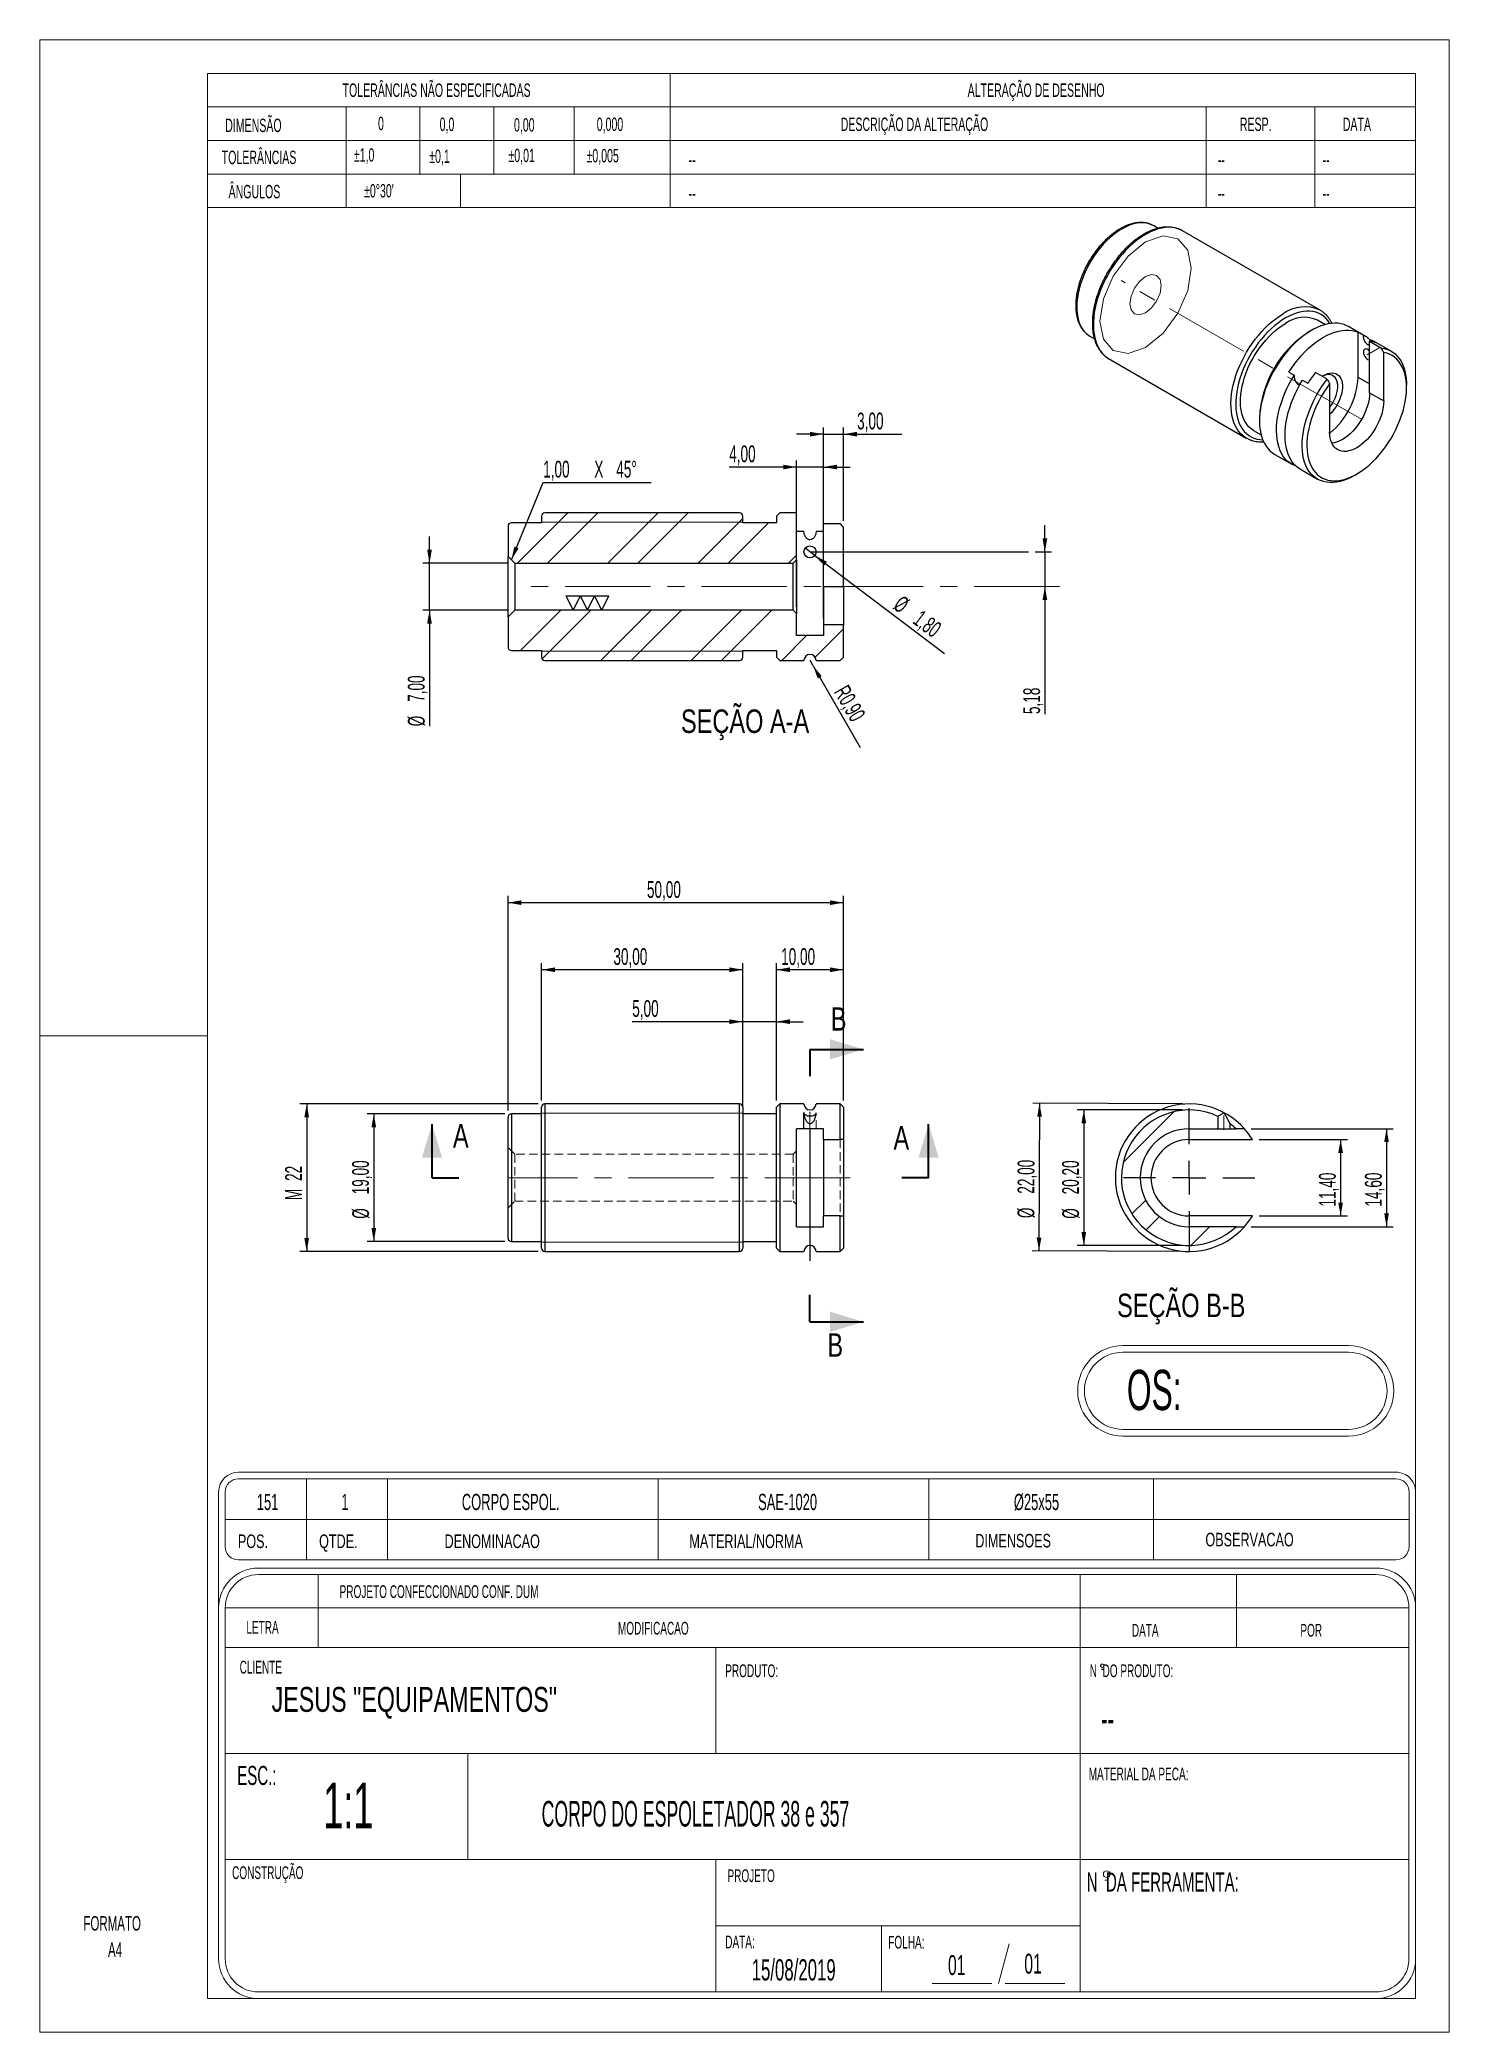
# Model space of a CAD drawing. Header units: millimetres. Extents: x 0 to 210, y 0 to 297.
import ezdxf

# ---------------------------------------------------------------- set-up
doc = ezdxf.new("R2010")
doc.units = ezdxf.units.MM
for name, pattern in [('CENTERX2', [20.32, 12.7, -2.54, 2.54, -2.54]), ('HIDDEN', [1.905, 1.27, -0.635]), ('PHANTOM', [12.7, 6.35, -1.27, 1.27, -1.27, 1.27, -1.27])]:
    doc.linetypes.add(name, pattern=pattern)
doc.layers.add('COTAS', color=7, linetype='Continuous')
doc.styles.add('SLDTEXTSTYLE0', font='TXT', dxfattribs={"width": 0.595745})
doc.styles.add('SLDTEXTSTYLE1', font='TXT', dxfattribs={"width": 0.589474})
doc.styles.add('SLDTEXTSTYLE2', font='TXT', dxfattribs={"width": 0.515789})
doc.styles.add('SLDTEXTSTYLE3', font='TXT', dxfattribs={"width": 0.7})
doc.styles.add('SLDTEXTSTYLE4', font='TXT', dxfattribs={"width": 0.695035})
doc.styles.add('SLDTEXTSTYLE5', font='TXT', dxfattribs={"width": 0.605})
doc.styles.add('SLDTEXTSTYLE6', font='TXT', dxfattribs={"width": 0.75})
doc.dimstyles.new('SLDDIMSTYLE0', dxfattribs={"dimtxt": 2.5, "dimasz": 2, "dimexe": 0, "dimexo": 0.0625, "dimtad": 1, "dimrnd": 1e-09, "dimzin": 12, "dimdsep": 46, "dimtxsty": 'SLDTEXTSTYLE5', "dimsah": 1, "dimcen": 0.09, "dimadec": 0, "dimazin": 3, "dimtfac": 1, "dimtdec": 3, "dimtofl": 0, "dimtmove": 0, "dimatfit": 3, "dimfxl": 0, "dimfrac": 2, "dimtolj": 1, "dimtzin": 12, "dimarcsym": 0})
doc.dimstyles.new('SLDDIMSTYLE1', dxfattribs={"dimtxt": 2.5, "dimasz": 2, "dimexe": 0, "dimexo": 0.0625, "dimtad": 1, "dimdec": 0, "dimrnd": 1e-09, "dimzin": 12, "dimdsep": 46, "dimtxsty": 'SLDTEXTSTYLE5', "dimsah": 1, "dimcen": 0.09, "dimadec": 0, "dimazin": 3, "dimtfac": 1, "dimtdec": 3, "dimtofl": 0, "dimtmove": 0, "dimatfit": 3, "dimfxl": 0, "dimfrac": 2, "dimtolj": 1, "dimtzin": 12, "dimarcsym": 0})
doc.dimstyles.new('SLDDIMSTYLE2', dxfattribs={"dimtxt": 2.5, "dimasz": 2, "dimexe": 0, "dimexo": 0.0625, "dimtad": 1, "dimrnd": 1e-09, "dimzin": 12, "dimdsep": 46, "dimtxsty": 'SLDTEXTSTYLE5', "dimsah": 1, "dimcen": 0.09, "dimadec": 0, "dimazin": 3, "dimtfac": 1, "dimtdec": 3, "dimtmove": 0, "dimatfit": 0, "dimfxl": 0, "dimfrac": 2, "dimtolj": 1, "dimtzin": 12, "dimarcsym": 0})
doc.dimstyles.new('SLDDIMSTYLE3', dxfattribs={"dimtxt": 2.5, "dimasz": 2, "dimexe": 0, "dimexo": 0.0625, "dimtad": 1, "dimrnd": 1e-09, "dimzin": 12, "dimdsep": 46, "dimtxsty": 'SLDTEXTSTYLE5', "dimblk1": 'NONE', "dimsah": 1, "dimcen": 0, "dimadec": 0, "dimazin": 3, "dimtfac": 1, "dimtdec": 3, "dimtmove": 0, "dimatfit": 3, "dimldrblk": 'NONE', "dimfxl": 0, "dimfrac": 2, "dimtolj": 1, "dimtzin": 12, "dimarcsym": 0})
doc.dimstyles.new('SLDDIMSTYLE4', dxfattribs={"dimtxt": 2.5, "dimasz": 2, "dimexe": 0, "dimexo": 0.0625, "dimtad": 1, "dimrnd": 1e-09, "dimdsep": 46, "dimtxsty": 'SLDTEXTSTYLE5', "dimsah": 1, "dimcen": 0, "dimadec": 0, "dimazin": 2, "dimtfac": 1, "dimtdec": 3, "dimtofl": 0, "dimtmove": 0, "dimatfit": 3, "dimfxl": 0, "dimfrac": 2, "dimtolj": 1, "dimtzin": 12, "dimarcsym": 0})

msp = doc.modelspace()

# ---------------------------------------------------------------- texts
at = {"color": 7, "linetype": 'Continuous', "lineweight": 0}
for s, insert, char_height, attachment_point, style in [('TOLERÂNCIAS NÃO ESPECIFICADAS', (59.127, 290.85), 2, 2, 'SLDTEXTSTYLE1'), ('ALTERAÇÃO DE DESENHO', (148.464, 290.85), 2, 2, 'SLDTEXTSTYLE1'), ('DIMENSÃO', (27.625, 285.608), 2, 1, 'SLDTEXTSTYLE1'), ('0', (50.396, 285.894), 2, 1, 'SLDTEXTSTYLE1'), ('0,0', (59.578, 285.766), 2, 1, 'SLDTEXTSTYLE1'), ('0,00', (70.659, 285.678), 2, 1, 'SLDTEXTSTYLE1'), ('0,000', (82.99, 285.766), 2, 1, 'SLDTEXTSTYLE1'), ('DESCRIÇÃO DA ALTERAÇÃO', (119.344, 285.766), 2, 1, 'SLDTEXTSTYLE1'), ('RESP.', (178.82, 285.766), 2, 1, 'SLDTEXTSTYLE1'), ('DATA', (194.161, 285.766), 2, 1, 'SLDTEXTSTYLE1'), ('TOLERÂNCIAS', (27.108, 280.834), 2, 1, 'SLDTEXTSTYLE1'), ('±1,0', (46.794, 281.201), 2, 1, 'SLDTEXTSTYLE1'), ('±0,1', (58.032, 281.004), 2, 1, 'SLDTEXTSTYLE1'), ('±0,01', (69.838, 281.124), 2, 1, 'SLDTEXTSTYLE1'), ('±0,005', (81.468, 281.091), 2, 1, 'SLDTEXTSTYLE1'), ('--', (96.692, 280.489), 2, 1, 'SLDTEXTSTYLE1'), ('--', (175.537, 280.489), 2, 1, 'SLDTEXTSTYLE1'), ('--', (191.143, 280.489), 2, 1, 'SLDTEXTSTYLE1'), ('ÂNGULOS', (28.13, 275.729), 2, 1, 'SLDTEXTSTYLE1'), ("±0°30'", (48.317, 275.862), 2, 1, 'SLDTEXTSTYLE1'), ('--', (96.692, 275.489), 2, 1, 'SLDTEXTSTYLE1'), ('--', (175.537, 275.489), 2, 1, 'SLDTEXTSTYLE1'), ('--', (191.143, 275.489), 2, 1, 'SLDTEXTSTYLE1'), ('OS:', (161.988, 99.089), 6, 1, 'SLDTEXTSTYLE1'), ('151', (33.946, 80.602), 2.4192, 2, 'SLDTEXTSTYLE0'), ('1', (45.478, 80.602), 2.419, 2, 'SLDTEXTSTYLE0'), ('CORPO ESPOL.', (70.169, 80.602), 2.4192, 2, 'SLDTEXTSTYLE0'), ('SAE-1020', (111.43, 80.602), 2.4192, 2, 'SLDTEXTSTYLE0'), ('Ø25x55', (148.519, 80.602), 2.4192, 2, 'SLDTEXTSTYLE0'), ('POS.', (29.517, 74.543), 2.0223, 1, 'SLDTEXTSTYLE4'), ('QTDE.', (41.613, 74.543), 2.0223, 1, 'SLDTEXTSTYLE4'), ('DENOMINACAO', (60.315, 74.543), 2.02233, 1, 'SLDTEXTSTYLE4'), ('MATERIAL/NORMA', (96.794, 74.543), 2.02233, 1, 'SLDTEXTSTYLE4'), ('DIMENSOES', (139.402, 74.634), 2.0223, 1, 'SLDTEXTSTYLE4'), ('OBSERVACAO', (173.691, 74.799), 2.0223, 1, 'SLDTEXTSTYLE4'), ('PROJETO CONFECCIONADO CONF. DUM', (44.674, 66.974), 1.89605, 1, 'SLDTEXTSTYLE1'), ('LETRA', (30.778, 61.635), 1.896, 1, 'SLDTEXTSTYLE1'), ('MODIFICACAO', (86.15, 61.522), 1.89605, 1, 'SLDTEXTSTYLE1'), ('DATA', (162.728, 61.212), 1.896, 1, 'SLDTEXTSTYLE1'), ('POR', (187.84, 61.212), 1.896, 1, 'SLDTEXTSTYLE1'), ('CLIENTE', (29.779, 55.715), 1.896, 1, 'SLDTEXTSTYLE1'), ('PRODUTO:', (102.136, 55.176), 1.896, 1, 'SLDTEXTSTYLE1'), ('N  DO PRODUTO:', (156.45, 55.176), 1.89605, 1, 'SLDTEXTSTYLE1'), ('JESUS "EQUIPAMENTOS"', (34.54, 51.81), 3.70417, 1, 'SLDTEXTSTYLE3'), ('--', (158.127, 49.278), 4.2661, 1, 'SLDTEXTSTYLE2'), ('ESC.:', (29.418, 40.048), 2.8441, 1, 'SLDTEXTSTYLE1'), ('MATERIAL DA PECA:', (156.299, 39.796), 1.89605, 1, 'SLDTEXTSTYLE1'), ('1:1', (42.234, 37.563), 6.8258, 1, 'SLDTEXTSTYLE1'), ('CORPO DO ESPOLETADOR 38 e 357', (74.767, 34.827), 3.82243, 1, 'SLDTEXTSTYLE2'), ('CONSTRUÇÃO', (28.652, 25.077), 1.896, 1, 'SLDTEXTSTYLE1'), ('PROJETO', (102.469, 24.626), 1.896, 1, 'SLDTEXTSTYLE1'), ('N  DA FERRAMENTA:', (155.999, 24.156), 2.84407, 1, 'SLDTEXTSTYLE1'), ('DATA:', (102.135, 14.747), 1.896, 1, 'SLDTEXTSTYLE1'), ('FOLHA:', (126.429, 14.712), 1.896, 1, 'SLDTEXTSTYLE1'), ('01', (146.705, 12.042), 2.9626, 1, 'SLDTEXTSTYLE1'), ('15/08/2019', (106.073, 11.232), 3.175, 1, 'SLDTEXTSTYLE1'), ('01', (135.334, 11.833), 2.9626, 1, 'SLDTEXTSTYLE1')]:
    msp.add_mtext(s, dxfattribs=dict(at, insert=insert, char_height=char_height, attachment_point=attachment_point, style=style))
at = {"color": 7, "linetype": 'Continuous', "char_height": 3.5, "attachment_point": 1, "style": 'SLDTEXTSTYLE6'}
for s, insert in [('B', (117.86, 153.146)), ('A', (61.562, 135.723)), ('A', (127.208, 135.414)), ('B', (117.359, 104.539))]:
    msp.add_mtext(s, dxfattribs=dict(at, insert=insert))
at = {"layer": 'COTAS', "char_height": 3.5, "attachment_point": 2, "style": 'SLDTEXTSTYLE6'}
for s, insert in [('SEÇÃO A-A', (105.098, 197.531)), ('SEÇÃO B-B', (170.087, 110.442))]:
    msp.add_mtext(s, dxfattribs=dict(at, insert=insert))

# ---------------------------------------------------------------- blocks, each defined once
blk = doc.blocks.new('SW_NOTE_0')
at = {"color": 0, "linetype": 'Continuous', "lineweight": 18, "insert": (0, 2.77), "char_height": 2.152, "attachment_point": 1, "style": 'SLDTEXTSTYLE0'}
blk.add_mtext('FORMATO', dxfattribs=at)
blk = doc.blocks.new('SW_NOTE_0_1')
at = {"color": 0, "linetype": 'Continuous', "lineweight": 18, "insert": (0, 2.77), "char_height": 2.152, "attachment_point": 1, "style": 'SLDTEXTSTYLE0'}
blk.add_mtext('A4', dxfattribs=at)
blk = doc.blocks.new('Bloco2')
at = {"color": 7, "linetype": 'Continuous', "lineweight": 18}
for p, q in [((210.04, 297.06), (0.04, 297.06)), ((0.04, 297.06), (0.04, 0.06)), ((210.04, 0.06), (210.04, 297.06)), ((205.04, 292.06), (25.04, 292.06)), ((25.04, 292.06), (25.04, 5.06)), ((205.04, 5.06), (205.04, 292.06)), ((0.04, 148.56), (25.04, 148.56)), ((25.04, 5.06), (205.04, 5.06)), ((0.04, 0.06), (210.04, 0.06))]:
    blk.add_line(p, q, dxfattribs=at)
for name, p in [('SW_NOTE_0', (6.53, 14.59)), ('SW_NOTE_0_1', (10.2, 10.66))]:
    blk.add_blockref(name, p, dxfattribs=at)
blk = doc.blocks.new('_D')
at = {"layer": 'COTAS'}
for p, q in [((69.27, 137.23), (48.77, 137.23)), ((49.77, 137.23), (49.77, 118.23)), ((69.27, 118.23), (48.77, 118.23))]:
    blk.add_line(p, q, dxfattribs=at)
for points in [[(49.77, 137.23), (49.42, 135.23), (50.12, 135.23)], [(49.77, 118.23), (50.12, 120.23), (49.42, 120.23)]]:
    blk.add_solid(points, dxfattribs=at)
at = {"layer": 'COTAS', "char_height": 2.5, "attachment_point": 1, "rotation": 90, "style": 'SLDTEXTSTYLE5'}
for s, insert in [('19,00', (46.54, 125.25)), ('%%c', (46.55, 121.61))]:
    blk.add_mtext(s, dxfattribs=dict(at, insert=insert))
blk = doc.blocks.new('_D_1')
at = {"layer": 'COTAS'}
for p, q in [((74.27, 138.73), (38.77, 138.73)), ((39.77, 138.73), (39.77, 116.73)), ((74.27, 116.73), (38.77, 116.73))]:
    blk.add_line(p, q, dxfattribs=at)
for points in [[(39.77, 138.73), (39.42, 136.73), (40.12, 136.73)], [(39.77, 116.73), (40.12, 118.73), (39.42, 118.73)]]:
    blk.add_solid(points, dxfattribs=at)
at = {"layer": 'COTAS', "char_height": 2.5, "attachment_point": 1, "rotation": 90, "style": 'SLDTEXTSTYLE5'}
for s, insert in [('22', (36.55, 127.25)), ('M', (36.55, 124.39))]:
    blk.add_mtext(s, dxfattribs=dict(at, insert=insert))
blk = doc.blocks.new('_D_2')
at = {"layer": 'COTAS'}
for p, q in [((69.77, 137.73), (69.77, 169.73)), ((119.77, 139.23), (119.77, 169.73)), ((119.77, 168.73), (69.77, 168.73))]:
    blk.add_line(p, q, dxfattribs=at)
for points in [[(69.77, 168.73), (71.77, 168.38), (71.77, 169.08)], [(119.77, 168.73), (117.77, 169.08), (117.77, 168.38)]]:
    blk.add_solid(points, dxfattribs=at)
at = {"layer": 'COTAS', "insert": (90.47, 171.95), "char_height": 2.5, "attachment_point": 1, "style": 'SLDTEXTSTYLE5'}
blk.add_mtext('50,00', dxfattribs=at)
blk = doc.blocks.new('_D_3')
at = {"layer": 'COTAS'}
for p, q in [((109.77, 139.23), (109.77, 159.73)), ((119.77, 158.73), (109.77, 158.73)), ((119.77, 139.23), (119.77, 159.73))]:
    blk.add_line(p, q, dxfattribs=at)
for points in [[(109.77, 158.73), (111.77, 158.38), (111.77, 159.08)], [(119.77, 158.73), (117.77, 159.08), (117.77, 158.38)]]:
    blk.add_solid(points, dxfattribs=at)
at = {"layer": 'COTAS', "insert": (110.47, 161.95), "char_height": 2.5, "attachment_point": 1, "style": 'SLDTEXTSTYLE5'}
blk.add_mtext('10,00', dxfattribs=at)
blk = doc.blocks.new('_D_4')
at = {"layer": 'COTAS'}
for p, q in [((74.77, 139.23), (74.77, 159.73)), ((104.77, 158.73), (74.77, 158.73)), ((104.77, 139.23), (104.77, 159.73))]:
    blk.add_line(p, q, dxfattribs=at)
for points in [[(74.77, 158.73), (76.77, 158.38), (76.77, 159.08)], [(104.77, 158.73), (102.77, 159.08), (102.77, 158.38)]]:
    blk.add_solid(points, dxfattribs=at)
at = {"layer": 'COTAS', "insert": (85.47, 161.95), "char_height": 2.5, "attachment_point": 1, "style": 'SLDTEXTSTYLE5'}
blk.add_mtext('30,00', dxfattribs=at)
blk = doc.blocks.new('_D_5')
at = {"layer": 'COTAS'}
for p, q in [((104.77, 138.23), (104.77, 151.99)), ((109.77, 139.23), (109.77, 151.99)), ((104.77, 150.99), (88.28, 150.99)), ((109.77, 150.99), (104.77, 150.99)), ((109.77, 150.99), (113.77, 150.99))]:
    blk.add_line(p, q, dxfattribs=at)
for points in [[(104.77, 150.99), (102.77, 151.34), (102.77, 150.64)], [(109.77, 150.99), (111.77, 150.64), (111.77, 151.34)]]:
    blk.add_solid(points, dxfattribs=at)
at = {"layer": 'COTAS', "insert": (88.28, 154.21), "char_height": 2.5, "attachment_point": 1, "style": 'SLDTEXTSTYLE5'}
blk.add_mtext('5,00', dxfattribs=at)
blk = doc.blocks.new('_D_6')
at = {"layer": 'COTAS'}
for p, q in [((149.77, 221.02), (149.77, 225.02)), ((148.3, 221.02), (150.77, 221.02)), ((149.77, 221.02), (149.77, 215.84)), ((149.77, 215.84), (149.77, 196.85))]:
    blk.add_line(p, q, dxfattribs=at)
for points in [[(149.77, 221.02), (150.12, 223.02), (149.42, 223.02)], [(149.77, 215.84), (149.42, 213.84), (150.12, 213.84)]]:
    blk.add_solid(points, dxfattribs=at)
at = {"layer": 'COTAS', "insert": (146.55, 196.85), "char_height": 2.5, "attachment_point": 1, "rotation": 90, "style": 'SLDTEXTSTYLE5'}
blk.add_mtext('5,18', dxfattribs=at)
blk = doc.blocks.new('_D_7')
at = {"layer": 'COTAS'}
for p, q in [((58.07, 219.34), (58.07, 223.34)), ((69.77, 219.34), (57.07, 219.34)), ((58.07, 212.34), (58.07, 219.34)), ((69.77, 212.34), (57.07, 212.34)), ((58.07, 212.34), (58.07, 195.02))]:
    blk.add_line(p, q, dxfattribs=at)
for points in [[(58.07, 219.34), (58.42, 221.34), (57.72, 221.34)], [(58.07, 212.34), (57.72, 210.34), (58.42, 210.34)]]:
    blk.add_solid(points, dxfattribs=at)
at = {"layer": 'COTAS', "char_height": 2.5, "attachment_point": 1, "rotation": 90, "style": 'SLDTEXTSTYLE5'}
for s, insert in [('7,00', (54.84, 198.67)), ('%%c', (54.85, 195.02))]:
    blk.add_mtext(s, dxfattribs=dict(at, insert=insert))
blk = doc.blocks.new('_D_8')
at = {"layer": 'COTAS'}
for p, q in [((116.77, 238.57), (112.77, 238.57)), ((116.77, 226.25), (116.77, 239.57)), ((116.77, 238.57), (119.77, 238.57)), ((119.77, 225.66), (119.77, 239.57)), ((119.77, 238.57), (128.47, 238.57))]:
    blk.add_line(p, q, dxfattribs=at)
for points in [[(116.77, 238.57), (114.77, 238.92), (114.77, 238.22)], [(119.77, 238.57), (121.77, 238.22), (121.77, 238.92)]]:
    blk.add_solid(points, dxfattribs=at)
at = {"layer": 'COTAS', "insert": (121.79, 241.79), "char_height": 2.5, "attachment_point": 1, "style": 'SLDTEXTSTYLE5'}
blk.add_mtext('3,00', dxfattribs=at)
blk = doc.blocks.new('_D_9')
at = {"layer": 'COTAS'}
for p, q in [((112.77, 212.84), (112.77, 234.67)), ((116.77, 211.14), (116.77, 234.67)), ((112.77, 233.67), (102.73, 233.67)), ((116.77, 233.67), (112.77, 233.67)), ((116.77, 233.67), (120.77, 233.67))]:
    blk.add_line(p, q, dxfattribs=at)
for points in [[(112.77, 233.67), (110.77, 234.02), (110.77, 233.32)], [(116.77, 233.67), (118.77, 233.32), (118.77, 234.02)]]:
    blk.add_solid(points, dxfattribs=at)
at = {"layer": 'COTAS', "insert": (102.73, 236.89), "char_height": 2.5, "attachment_point": 1, "style": 'SLDTEXTSTYLE5'}
blk.add_mtext('4,00', dxfattribs=at)
blk = doc.blocks.new('_D_10')
at = {"layer": 'COTAS'}
for q in [(114.05, 221.56), (134.82, 205.9)]:
    blk.add_line((115.48, 220.48), q, dxfattribs=at)
blk.add_solid([(115.48, 220.48), (116.87, 219), (117.29, 219.55)], dxfattribs=at)
at = {"layer": 'COTAS', "char_height": 2.5, "attachment_point": 1, "rotation": 322.9818, "style": 'SLDTEXTSTYLE5'}
for s, insert in [('%%c', (128.51, 214.68)), ('1,80', (131.43, 212.49))]:
    blk.add_mtext(s, dxfattribs=dict(at, insert=insert))
blk = doc.blocks.new('_None')
blk = doc.blocks.new('_D_11')
at = {"layer": 'COTAS'}
for q in [(114.77, 204.84), (122.25, 191.88)]:
    blk.add_line((115.22, 204.06), q, dxfattribs=at)
blk.add_solid([(115.22, 204.06), (115.92, 202.15), (116.52, 202.5)], dxfattribs=at)
at = {"layer": 'COTAS', "insert": (120.44, 201.41), "char_height": 2.5, "attachment_point": 1, "rotation": 300, "style": 'SLDTEXTSTYLE5'}
blk.add_mtext('R0,90', dxfattribs=at)
blk = doc.blocks.new('SW_CHAMFER_DIMENSION_0')
at = {"layer": 'COTAS', "color": 0}
for p, q in [((-4.74, -11.54), (0, 0)), ((0, 0), (16.08, 0))]:
    blk.add_line(p, q, dxfattribs=at)
blk.add_solid([(-4.74, -11.54), (-3.66, -9.82), (-4.3, -9.56)], dxfattribs=at)
at = {"layer": 'COTAS', "color": 0, "char_height": 2.5, "attachment_point": 1, "style": 'SLDTEXTSTYLE5'}
for s, insert in [('1,00', (0, 3.22)), ('X', (7.62, 3.22)), ('45°', (10.89, 3.22))]:
    blk.add_mtext(s, dxfattribs=dict(at, insert=insert))
blk = doc.blocks.new('SW_SFSYMBOL_0')
at = {"layer": 'COTAS', "color": 0}
for p, q in [((-2.12, 0), (-3.17, 2.12)), ((-3.17, 2.12), (-1.06, 2.12)), ((-2.12, 0), (-1.06, 2.12)), ((0, 0), (-1.06, 2.12)), ((-1.06, 2.12), (1.06, 2.12)), ((0, 0), (1.06, 2.12)), ((2.12, 0), (1.06, 2.12)), ((1.06, 2.12), (3.17, 2.12)), ((2.12, 0), (3.17, 2.12))]:
    blk.add_line(p, q, dxfattribs=at)
blk = doc.blocks.new('_D_12')
at = {"layer": 'COTAS'}
for p, q in [((180.5, 135.03), (201.68, 135.03)), ((200.68, 135.03), (200.68, 120.43)), ((180.5, 120.43), (201.68, 120.43))]:
    blk.add_line(p, q, dxfattribs=at)
for points in [[(200.68, 135.03), (200.33, 133.03), (201.03, 133.03)], [(200.68, 120.43), (201.03, 122.43), (200.33, 122.43)]]:
    blk.add_solid(points, dxfattribs=at)
at = {"layer": 'COTAS', "insert": (197.46, 123.43), "char_height": 2.5, "attachment_point": 1, "rotation": 90, "style": 'SLDTEXTSTYLE5'}
blk.add_mtext('14,60', dxfattribs=at)
blk = doc.blocks.new('_D_13')
at = {"layer": 'COTAS'}
for p, q in [((181.68, 133.43), (194.84, 133.43)), ((193.84, 133.43), (193.84, 122.03)), ((181.68, 122.03), (194.84, 122.03))]:
    blk.add_line(p, q, dxfattribs=at)
for points in [[(193.84, 133.43), (193.49, 131.43), (194.19, 131.43)], [(193.84, 122.03), (194.19, 124.03), (193.49, 124.03)]]:
    blk.add_solid(points, dxfattribs=at)
at = {"layer": 'COTAS', "insert": (190.61, 123.43), "char_height": 2.5, "attachment_point": 1, "rotation": 90, "style": 'SLDTEXTSTYLE5'}
blk.add_mtext('11,40', dxfattribs=at)
blk = doc.blocks.new('_D_14')
at = {"layer": 'COTAS'}
for p, q in [((170.32, 138.73), (147.97, 138.82)), ((148.97, 138.82), (148.89, 116.82)), ((170.23, 116.73), (147.89, 116.82))]:
    blk.add_line(p, q, dxfattribs=at)
for points in [[(148.97, 138.82), (148.62, 136.82), (149.32, 136.81)], [(148.89, 116.82), (149.25, 118.81), (148.55, 118.82)]]:
    blk.add_solid(points, dxfattribs=at)
at = {"layer": 'COTAS', "char_height": 2.5, "attachment_point": 1, "rotation": 89.7782, "style": 'SLDTEXTSTYLE5'}
for s, insert in [('22,00', (145.69, 125.35)), ('%%c', (145.69, 121.71))]:
    blk.add_mtext(s, dxfattribs=dict(at, insert=insert))
blk = doc.blocks.new('_D_15')
at = {"layer": 'COTAS'}
for p, q in [((170.28, 137.83), (154.57, 137.83)), ((155.57, 137.83), (155.57, 117.63)), ((170.28, 117.63), (154.57, 117.63))]:
    blk.add_line(p, q, dxfattribs=at)
for points in [[(155.57, 137.83), (155.22, 135.83), (155.92, 135.83)], [(155.57, 117.63), (155.92, 119.63), (155.22, 119.63)]]:
    blk.add_solid(points, dxfattribs=at)
at = {"layer": 'COTAS', "char_height": 2.5, "attachment_point": 1, "rotation": 90, "style": 'SLDTEXTSTYLE5'}
for s, insert in [('20,20', (152.34, 125.25)), ('%%c', (152.35, 121.61))]:
    blk.add_mtext(s, dxfattribs=dict(at, insert=insert))
blk = doc.blocks.new('SW_CENTERMARKSYMBOL_0')
at = {"layer": 'COTAS', "color": 0}
for p, q in [((0, 5), (0, 10.39)), ((-5, 0), (-9.8, 0)), ((0, 0), (-2.5, 0)), ((0, 0), (0, 2.5)), ((0, 0), (0, -2.5)), ((0, 0), (2.5, 0)), ((5, 0), (9.8, 0)), ((0, -5), (0, -11.03))]:
    blk.add_line(p, q, dxfattribs=at)

# ---------------------------------------------------------------- dimensions: what is measured, and where the dimension line sits
at = {"layer": 'COTAS'}
for base, p1, p2, dimstyle, picture, middle in [((119.768, 238.568), (116.768, 225.249), (119.768, 224.66), 'SLDDIMSTYLE2', '_D_8', (125.127, 238.568)), ((112.768, 233.669), (116.768, 210.141), (112.768, 211.841), 'SLDDIMSTYLE2', '_D_9', (106.07, 233.669)), ((69.768, 168.729), (119.768, 138.229), (69.768, 136.729), 'SLDDIMSTYLE0', '_D_2', (94.768, 168.729)), ((74.768, 158.729), (104.768, 138.229), (74.768, 138.229), 'SLDDIMSTYLE0', '_D_4', (89.768, 158.729)), ((109.768, 158.729), (119.768, 138.229), (109.768, 138.229), 'SLDDIMSTYLE0', '_D_3', (114.768, 158.729)), ((104.768, 150.989), (109.768, 138.229), (104.768, 137.229), 'SLDDIMSTYLE2', '_D_5', (91.626, 150.989))]:
    dim = msp.add_linear_dim(base=base, p1=p1, p2=p2, dimstyle=dimstyle, dxfattribs=at)
    dim.commit()
    dim.dimension.update_dxf_attribs({"geometry": picture, "text_midpoint": middle, "dimtype": 160})
for base, p1, p2, angle, text, dimstyle, picture, middle in [((58.068, 219.341), (70.768, 212.341), (70.768, 219.341), 90, '%%c<>', 'SLDDIMSTYLE2', '_D_7', (58.068, 200.188)), ((39.768, 116.729), (75.268, 138.729), (75.268, 116.729), 90, 'M<>', 'SLDDIMSTYLE1', '_D_1', (39.768, 127.729)), ((49.768, 118.229), (70.268, 137.229), (70.268, 118.229), 90, '%%c<>', 'SLDDIMSTYLE0', '_D', (49.768, 127.729)), ((148.89, 116.816), (171.318, 138.729), (171.233, 116.729), 89.77821, '%%c<>', 'SLDDIMSTYLE0', '_D_14', (148.932, 127.816)), ((155.572, 117.629), (171.275, 137.829), (171.275, 117.629), 90, '%%c<>', 'SLDDIMSTYLE0', '_D_15', (155.572, 127.729))]:
    dim = msp.add_linear_dim(base=base, p1=p1, p2=p2, angle=angle, text=text, dimstyle=dimstyle, dxfattribs=at)
    dim.commit()
    dim.dimension.update_dxf_attribs({"geometry": picture, "text_midpoint": middle, "dimtype": 160})
for base, p1, p2, dimstyle, picture, middle in [((149.768, 215.841), (147.304, 221.021), (151.955, 215.841), 'SLDDIMSTYLE2', '_D_6', (149.768, 200.188)), ((200.683, 120.429), (179.504, 135.029), (179.504, 120.429), 'SLDDIMSTYLE0', '_D_12', (200.683, 127.729)), ((193.835, 122.029), (180.683, 133.429), (180.683, 122.029), 'SLDDIMSTYLE0', '_D_13', (193.835, 127.729))]:
    dim = msp.add_linear_dim(base=base, p1=p1, p2=p2, angle=90, dimstyle=dimstyle, dxfattribs=at)
    dim.commit()
    dim.dimension.update_dxf_attribs({"geometry": picture, "text_midpoint": middle, "dimtype": 160})
dim = msp.add_diameter_dim_2p(p1=(114.047, 221.563), p2=(115.484, 220.48), dimstyle='SLDDIMSTYLE3', dxfattribs=at)
dim.commit()
dim.dimension.update_dxf_attribs({"geometry": '_D_10', "text_midpoint": (130.79, 208.938), "dimtype": 163})
dim = msp.add_radius_dim(center=(114.768, 204.841), mpoint=(115.218, 204.062), dimstyle='SLDDIMSTYLE4', dxfattribs=at)
dim.commit()
dim.dimension.update_dxf_attribs({"geometry": '_D_11', "text_midpoint": (120.047, 195.698), "dimtype": 164})

# ---------------------------------------------------------------- hatches: boundary and pattern name
at = {"layer": 'COTAS', "linetype": 'Continuous', "lineweight": 18}
h = msp.add_hatch(dxfattribs=at)
h.set_pattern_fill('ANSI32', color=256, angle=3e-322, style=0)
edge = h.paths.add_edge_path(flags=0)
edge.add_line((69.768, 220.341), (70.768, 219.341))
edge.add_line((70.768, 219.341), (112.268, 219.341))
edge.add_line((112.268, 219.341), (112.768, 219.841))
edge.add_line((112.768, 219.841), (112.768, 226.841))
edge.add_line((112.768, 226.841), (110.268, 226.841))
edge.add_line((110.268, 226.841), (109.768, 226.341))
edge.add_line((109.768, 226.341), (109.768, 225.341))
edge.add_line((109.768, 225.341), (104.768, 225.341))
edge.add_line((104.768, 225.341), (104.768, 226.341))
edge.add_arc((104.268, 226.341), 0.5, 0, 90)
edge.add_line((104.268, 226.841), (75.268, 226.841))
edge.add_arc((75.268, 226.341), 0.5, 90, 180)
edge.add_line((74.768, 226.341), (74.768, 225.341))
edge.add_line((74.768, 225.341), (70.268, 225.341))
edge.add_arc((70.268, 224.841), 0.5, 90, 180)
edge.add_line((69.768, 224.841), (69.768, 220.341))
h = msp.add_hatch(dxfattribs=at)
h.set_pattern_fill('ANSI32', color=256, angle=3e-322, style=0)
edge = h.paths.add_edge_path(flags=0)
edge.add_line((112.768, 211.841), (112.268, 212.341))
edge.add_line((112.268, 212.341), (70.768, 212.341))
edge.add_line((70.768, 212.341), (69.768, 211.341))
edge.add_line((69.768, 211.341), (69.768, 206.841))
edge.add_arc((70.268, 206.841), 0.5, 180, 270)
edge.add_line((70.268, 206.341), (74.768, 206.341))
edge.add_line((74.768, 206.341), (74.768, 205.341))
edge.add_arc((75.268, 205.341), 0.5, 180, 270)
edge.add_line((75.268, 204.841), (104.268, 204.841))
edge.add_arc((104.268, 205.341), 0.5, 270, 360)
edge.add_line((104.768, 205.341), (104.768, 206.341))
edge.add_line((104.768, 206.341), (109.768, 206.341))
edge.add_line((109.768, 206.341), (109.768, 205.341))
edge.add_line((109.768, 205.341), (110.268, 204.841))
edge.add_line((110.268, 204.841), (113.868, 204.841))
edge.add_arc((114.768, 204.841), 0.9, 0, 180, ccw=False)
edge.add_line((115.668, 204.841), (119.268, 204.841))
edge.add_line((119.268, 204.841), (119.768, 205.341))
edge.add_line((119.768, 205.341), (119.768, 210.141))
edge.add_line((119.768, 210.141), (116.768, 210.141))
edge.add_line((116.768, 210.141), (116.768, 208.541))
edge.add_line((116.768, 208.541), (112.768, 208.541))
edge.add_line((112.768, 208.541), (112.768, 211.841))
h = msp.add_hatch(dxfattribs=at)
h.set_pattern_fill('ANSI32', color=256, angle=3e-322, style=0)
edge = h.paths.add_edge_path(flags=0)
edge.add_arc((171.275, 127.729), 10.1, 64.9278, 313.71619)
edge.add_line((178.255, 120.429), (171.275, 120.429))
edge.add_arc((171.275, 127.729), 7.3, 90, 270, ccw=False)
edge.add_line((171.275, 135.029), (175.555, 135.029))
edge.add_line((175.555, 135.029), (175.555, 136.878))
h = msp.add_hatch(dxfattribs=at)
h.set_pattern_fill('ANSI32', color=256, angle=3e-322, style=0)
edge = h.paths.add_edge_path(flags=0)
edge.add_arc((171.275, 127.729), 10.1, 46.28381, 52.98832)
edge.add_line((177.355, 135.794), (177.355, 135.029))
edge.add_line((177.355, 135.029), (178.255, 135.029))

# ---------------------------------------------------------------- linework, layer by layer
at = {"color": 7, "linetype": 'Continuous', "lineweight": 18}
for p, q in [((205.008, 292.355), (25.008, 292.355)), ((25.008, 272.355), (25.008, 292.355)), ((93.952, 272.355), (93.952, 292.355)), ((205.008, 292.355), (205.008, 272.355)), ((25.008, 287.355), (93.952, 287.355)), ((45.638, 272.355), (45.638, 287.355)), ((56.638, 277.355), (56.638, 287.355)), ((67.638, 277.355), (67.638, 287.355)), ((79.638, 277.355), (79.638, 287.355)), ((93.952, 287.355), (205.008, 287.355)), ((173.82, 272.355), (173.82, 287.355)), ((190.008, 272.355), (190.008, 287.355)), ((25.008, 282.355), (93.952, 282.355)), ((93.952, 282.355), (205.008, 282.355)), ((25.008, 277.355), (93.952, 277.355)), ((62.703, 277.355), (62.703, 272.355)), ((93.952, 277.355), (205.008, 277.355)), ((25.008, 272.355), (93.952, 272.355)), ((93.952, 272.355), (205.008, 272.355)), ((74.768, 225.467), (104.768, 225.467)), ((74.768, 206.215), (104.768, 206.215)), ((74.768, 137.355), (104.768, 137.355)), ((74.768, 118.103), (104.768, 118.103)), ((195.007, 102.713), (161.409, 102.713)), ((195.007, 101.713), (161.409, 101.713)), ((161.409, 90.213), (195.007, 90.213)), ((161.409, 89.213), (195.007, 89.213)), ((202.068, 83.83), (29.588, 83.83)), ((26.648, 11.281), (26.648, 80.89)), ((26.648, 80.89), (26.648, 67.814)), ((27.628, 80.89), (27.628, 72.714)), ((202.068, 82.85), (29.588, 82.85)), ((39.724, 70.754), (39.724, 82.85)), ((51.82, 70.754), (51.82, 82.85)), ((92.14, 70.754), (92.14, 82.85)), ((132.46, 70.754), (132.46, 82.85)), ((165.958, 70.754), (165.958, 82.85)), ((204.028, 72.714), (204.028, 80.89)), ((205.008, 11.281), (205.008, 80.89)), ((27.628, 76.802), (204.028, 76.802)), ((29.588, 70.754), (202.068, 70.754)), ((32.573, 69.545), (199.083, 69.545)), ((32.573, 68.557), (199.083, 68.557)), ((41.461, 57.694), (41.461, 68.557)), ((155.026, 68.557), (155.026, 57.694)), ((178.345, 68.557), (178.345, 57.694)), ((27.635, 11.281), (27.635, 63.619)), ((27.635, 63.619), (204.02, 63.619)), ((204.02, 63.619), (204.02, 11.281)), ((27.635, 57.694), (204.02, 57.694)), ((100.712, 57.694), (100.712, 41.894)), ((155.026, 57.694), (155.026, 41.894)), ((158.197, 54.455), (158.457, 54.455)), ((158.197, 54.431), (158.457, 54.431)), ((27.635, 41.894), (204.02, 41.894)), ((63.768, 26.093), (63.768, 41.894)), ((155.026, 26.093), (155.026, 41.894)), ((27.635, 26.093), (204.02, 26.093)), ((100.712, 26.093), (100.712, 6.343)), ((155.026, 26.093), (155.026, 6.343)), ((158.686, 22.997), (159.204, 22.997)), ((100.712, 16.218), (155.026, 16.218)), ((125.4, 16.218), (125.4, 6.343)), ((144.433, 13.541), (142.846, 7.616)), ((199.083, 6.343), (32.573, 6.343)), ((141.858, 7.616), (132.971, 7.616)), ((143.833, 7.616), (152.721, 7.616)), ((199.083, 5.355), (32.573, 5.355)), ((204.438, 5.355), (205.008, 5.355)), ((205.008, 5.355), (205.008, 5.926))]:
    msp.add_line(p, q, dxfattribs=at)
at = {"color": 7, "linetype": 'Continuous', "lineweight": 25}
for p, q in [((166.64, 269.255), (165.983, 269.634)), ((170.268, 268.892), (170.244, 268.906)), ((190.774, 257.054), (170.268, 268.892)), ((191.494, 254.907), (190.378, 255.551)), ((190.774, 257.054), (190.834, 257.019)), ((156.462, 253.192), (156.484, 253.179)), ((156.484, 253.179), (157.138, 252.802)), ((189.516, 254.06), (189.163, 253.856)), ((197.563, 253.136), (195.017, 254.605)), ((197.225, 253.308), (196.447, 253.757)), ((196.447, 247.038), (196.447, 253.757)), ((198.498, 252.573), (198.473, 252.369)), ((199.276, 252.124), (198.498, 252.573)), ((198.498, 252.573), (198.835, 252.401)), ((159.208, 249.876), (159.269, 249.839)), ((159.269, 249.839), (179.775, 238.001)), ((198.144, 252.434), (199.912, 251.414)), ((198.144, 244.752), (198.144, 252.434)), ((201.381, 250.931), (198.835, 252.401)), ((200.266, 243.528), (200.266, 250.728)), ((186.123, 247.797), (186.901, 247.348)), ((188.174, 246.614), (188.952, 246.164)), ((191.851, 246.76), (190.083, 247.781)), ((192.205, 246.074), (192.205, 238.874)), ((198.144, 244.752), (200.266, 243.528)), ((203.66, 245.487), (203.66, 245.895)), ((181.739, 240.997), (181.739, 240.588)), ((179.792, 237.992), (179.775, 238.001)), ((180.879, 239.096), (181.995, 238.452)), ((184.018, 235.552), (186.564, 234.083)), ((187.836, 233.348), (190.382, 231.878)), ((195.883, 232.424), (196.236, 232.628)), ((74.768, 226.341), (74.768, 225.341)), ((104.268, 226.841), (75.268, 226.841)), ((104.768, 225.341), (104.768, 226.341)), ((109.768, 226.341), (110.268, 226.841)), ((109.768, 226.341), (109.768, 225.341)), ((112.768, 226.841), (110.268, 226.841)), ((112.768, 219.841), (112.768, 226.841)), ((69.768, 224.841), (69.768, 220.341)), ((74.768, 225.341), (70.268, 225.341)), ((109.768, 225.341), (104.768, 225.341)), ((113.868, 224.07), (112.768, 224.07)), ((116.768, 224.07), (115.668, 224.07)), ((116.768, 225.249), (119.268, 225.249)), ((116.768, 215.841), (116.768, 225.249)), ((119.768, 215.841), (119.768, 224.66)), ((70.768, 219.341), (69.768, 220.341)), ((69.768, 211.341), (69.768, 220.341)), ((112.768, 219.841), (112.268, 219.341)), ((112.768, 219.841), (112.768, 211.841)), ((70.768, 219.341), (70.768, 212.341)), ((70.768, 219.341), (112.268, 219.341)), ((112.268, 212.341), (112.268, 219.341)), ((116.768, 215.841), (119.768, 215.841)), ((116.768, 215.841), (116.768, 210.141)), ((119.768, 215.841), (119.768, 210.141)), ((69.768, 211.341), (70.768, 212.341)), ((69.768, 211.341), (69.768, 206.841)), ((112.268, 212.341), (70.768, 212.341)), ((112.268, 212.341), (112.768, 211.841)), ((112.768, 208.541), (112.768, 211.841)), ((116.768, 208.541), (112.768, 208.541)), ((116.768, 210.141), (116.768, 208.541)), ((119.768, 210.141), (116.768, 210.141)), ((119.768, 205.341), (119.768, 210.141)), ((70.268, 206.341), (74.768, 206.341)), ((74.768, 206.341), (74.768, 205.341)), ((104.768, 206.341), (109.768, 206.341)), ((104.768, 205.341), (104.768, 206.341)), ((109.768, 206.341), (109.768, 205.341)), ((110.268, 204.841), (109.768, 205.341)), ((119.768, 205.341), (119.268, 204.841)), ((75.268, 204.841), (104.268, 204.841)), ((110.268, 204.841), (113.868, 204.841)), ((115.668, 204.841), (119.268, 204.841)), ((69.768, 118.729), (69.768, 136.729)), ((74.768, 137.229), (70.268, 137.229)), ((74.768, 117.229), (74.768, 138.229)), ((104.268, 138.729), (75.268, 138.729)), ((104.768, 138.229), (104.768, 127.729)), ((109.768, 137.229), (104.768, 137.229)), ((110.268, 138.729), (109.768, 138.229)), ((109.768, 117.229), (109.768, 138.229)), ((113.868, 138.729), (110.268, 138.729)), ((110.268, 138.729), (110.268, 116.729)), ((113.868, 135.029), (113.868, 137.395)), ((119.268, 138.729), (115.668, 138.729)), ((119.768, 138.229), (119.268, 138.729)), ((119.268, 133.429), (119.268, 138.729)), ((119.768, 138.229), (119.768, 133.429)), ((175.555, 136.878), (175.555, 135.029)), ((112.768, 120.429), (112.768, 135.029)), ((113.868, 135.029), (112.768, 135.029)), ((116.768, 135.029), (115.668, 135.029)), ((116.768, 133.429), (116.768, 135.029)), ((171.275, 135.029), (175.555, 135.029)), ((175.555, 135.029), (177.355, 135.029)), ((177.355, 135.029), (177.355, 135.794)), ((177.355, 135.029), (178.255, 135.029)), ((116.768, 133.429), (119.268, 133.429)), ((116.768, 133.429), (116.768, 122.029)), ((119.768, 133.429), (119.768, 122.029)), ((171.275, 133.429), (180.683, 133.429)), ((104.768, 127.729), (104.768, 117.229)), ((116.768, 120.429), (116.768, 122.029)), ((119.268, 122.029), (116.768, 122.029)), ((119.268, 116.729), (119.268, 122.029)), ((119.768, 122.029), (119.768, 117.229)), ((180.683, 122.029), (171.275, 122.029)), ((112.768, 120.429), (113.868, 120.429)), ((115.668, 120.429), (116.768, 120.429)), ((178.255, 120.429), (171.275, 120.429)), ((70.268, 118.229), (74.768, 118.229)), ((75.268, 116.729), (104.268, 116.729)), ((104.768, 118.229), (109.768, 118.229)), ((109.768, 117.229), (110.268, 116.729)), ((110.268, 116.729), (113.868, 116.729)), ((115.668, 116.729), (119.268, 116.729)), ((119.268, 116.729), (119.768, 117.229))]:
    msp.add_line(p, q, dxfattribs=at)
at = {"color": 8, "linetype": 'Continuous', "lineweight": 25}
for p, q in [((198.144, 246.058), (196.447, 247.038)), ((70.268, 137.229), (70.268, 118.229)), ((75.268, 138.729), (75.268, 116.729)), ((104.268, 127.729), (104.268, 138.729)), ((104.268, 116.729), (104.268, 127.729))]:
    msp.add_line(p, q, dxfattribs=at)
at = {"color": 7, "linetype": 'PHANTOM', "lineweight": 35}
for p, q in [((114.765, 146.862), (114.765, 142.862)), ((58.446, 127.729), (62.446, 127.729)), ((132.436, 127.729), (128.436, 127.729)), ((114.765, 106.252), (114.765, 110.252))]:
    msp.add_line(p, q, dxfattribs=at)
at = {"color": 7, "linetype": 'Continuous', "lineweight": 35}
for p, q in [((114.765, 146.862), (122.765, 146.862)), ((58.446, 127.729), (58.446, 135.729)), ((132.436, 127.729), (132.436, 135.729)), ((114.765, 106.252), (122.765, 106.252))]:
    msp.add_line(p, q, dxfattribs=at)
at = {"color": 7, "linetype": 'HIDDEN', "lineweight": 18}
for p, q in [((70.268, 127.729), (70.268, 137.229)), ((75.268, 127.729), (75.268, 138.729)), ((104.268, 138.729), (104.268, 116.729)), ((113.865, 137.433), (113.865, 135.029)), ((115.665, 135.029), (115.665, 137.351)), ((70.768, 131.229), (69.768, 132.229)), ((70.768, 124.229), (70.768, 131.229)), ((112.268, 131.229), (70.768, 131.229)), ((112.768, 131.729), (112.268, 131.229)), ((112.268, 131.229), (112.268, 127.729)), ((119.268, 133.429), (119.268, 122.029)), ((70.268, 118.229), (70.268, 127.729)), ((75.268, 116.729), (75.268, 127.729)), ((112.268, 127.729), (112.268, 124.229)), ((69.768, 123.229), (70.768, 124.229)), ((70.768, 124.229), (112.268, 124.229)), ((112.268, 124.229), (112.768, 123.729))]:
    msp.add_line(p, q, dxfattribs=at)
at = {"color": 8, "linetype": 'Continuous', "lineweight": 25, "flags": 128}
for points in [[(165.983, 269.634), (165.658, 269.798), (165.264, 269.939), (164.846, 270.032), (164.407, 270.076), (163.95, 270.07), (163.478, 270.014), (162.992, 269.909), (162.497, 269.755), (161.994, 269.553), (161.487, 269.305), (160.979, 269.012), (160.472, 268.675), (159.969, 268.296), (159.474, 267.878), (158.989, 267.423), (158.516, 266.933), (158.06, 266.412), (157.621, 265.862), (157.203, 265.286), (156.808, 264.688), (156.438, 264.072), (156.096, 263.44), (155.784, 262.797), (155.502, 262.145), (155.254, 261.49), (155.039, 260.834), (154.86, 260.181), (154.718, 259.535), (154.613, 258.9), (154.546, 258.279), (154.517, 257.676), (154.527, 257.095), (154.575, 256.538), (154.661, 256.009), (154.785, 255.512), (154.945, 255.047), (155.142, 254.62), (155.374, 254.231), (155.639, 253.883), (155.936, 253.578), (156.264, 253.319), (156.462, 253.192)], [(170.244, 268.906), (170.021, 269.023), (169.603, 269.193), (169.161, 269.314), (168.697, 269.386), (168.214, 269.408), (167.714, 269.379), (167.198, 269.301), (166.671, 269.173), (166.134, 268.997), (165.591, 268.772), (165.043, 268.501), (164.494, 268.184), (163.947, 267.823), (163.403, 267.42), (162.866, 266.977), (162.339, 266.496), (161.824, 265.979), (161.323, 265.43), (160.84, 264.85), (160.376, 264.243), (159.934, 263.612), (159.517, 262.959), (159.125, 262.289), (158.762, 261.604), (158.428, 260.908), (158.126, 260.204), (157.857, 259.496), (157.623, 258.787), (157.424, 258.082), (157.262, 257.382), (157.137, 256.693), (157.05, 256.017), (157.001, 255.357), (156.992, 254.718), (157.021, 254.101), (157.089, 253.511), (157.194, 252.95), (157.338, 252.422), (157.519, 251.927), (157.736, 251.47), (157.987, 251.052), (158.273, 250.675), (158.591, 250.342), (158.94, 250.054), (159.208, 249.876)], [(179.775, 238.001), (179.631, 238.089), (179.268, 238.354), (178.934, 238.665), (178.632, 239.02), (178.363, 239.418), (178.129, 239.856), (177.93, 240.332), (177.768, 240.844), (177.643, 241.389), (177.556, 241.965), (177.508, 242.569), (177.498, 243.197), (177.527, 243.847), (177.595, 244.515), (177.701, 245.198), (177.844, 245.893), (178.025, 246.596), (178.242, 247.304), (178.493, 248.012), (178.779, 248.719), (179.097, 249.419), (179.446, 250.11), (179.824, 250.788), (180.229, 251.45), (180.659, 252.092), (181.112, 252.712), (181.586, 253.305), (182.078, 253.87), (182.586, 254.404), (183.107, 254.903), (183.64, 255.365), (184.18, 255.789), (184.726, 256.171), (185.275, 256.51)], [(185.628, 255.898), (185.093, 255.566), (184.56, 255.191), (184.032, 254.776), (183.513, 254.321), (183.005, 253.83), (182.511, 253.305), (182.033, 252.749), (181.573, 252.165), (181.135, 251.555), (180.72, 250.924), (180.331, 250.273), (179.97, 249.608), (179.638, 248.93), (179.337, 248.244), (179.069, 247.553), (178.835, 246.861), (178.636, 246.171), (178.474, 245.488), (178.35, 244.814), (178.263, 244.153), (178.215, 243.508), (178.205, 242.884), (178.234, 242.282), (178.302, 241.707), (178.407, 241.161), (178.551, 240.648), (178.731, 240.169), (178.947, 239.727), (179.199, 239.325), (179.483, 238.965), (179.8, 238.648), (180.147, 238.377), (180.523, 238.152), (180.925, 237.975), (181.352, 237.847), (181.801, 237.768), (182.227, 237.739)], [(192.228, 255.062), (192.188, 255.127), (191.92, 255.508), (191.619, 255.847), (191.287, 256.141), (190.926, 256.389), (190.536, 256.59), (190.122, 256.743), (189.683, 256.847), (189.224, 256.901), (188.746, 256.905), (188.252, 256.859), (187.744, 256.763), (187.224, 256.618), (186.697, 256.425), (186.164, 256.184), (185.628, 255.898)]]:
    msp.add_lwpolyline(points, dxfattribs=at)
at = {"color": 7, "linetype": 'Continuous', "lineweight": 18, "flags": 128}
for points in [[(164.769, 267.226), (162.164, 265.124), (159.956, 262.145), (158.48, 258.743), (157.962, 255.436), (158.48, 252.728), (159.956, 251.029), (162.164, 250.6), (164.769, 251.506), (167.374, 253.608), (169.582, 256.586), (171.057, 259.988), (171.575, 263.295), (171.057, 266.004), (169.582, 267.702), (167.374, 268.131), (164.769, 267.226)], [(164.769, 262.068), (163.873, 261.346), (163.114, 260.321), (162.607, 259.152), (162.429, 258.015), (162.607, 257.084), (163.114, 256.5), (163.873, 256.352), (164.769, 256.664), (165.664, 257.386), (166.424, 258.41), (166.931, 259.58), (167.109, 260.717), (166.931, 261.648), (166.424, 262.232), (165.664, 262.379), (164.769, 262.068)], [(164.769, 262.068), (163.873, 261.346), (163.114, 260.321), (162.607, 259.152), (162.429, 258.015), (162.607, 257.084), (163.114, 256.5), (163.873, 256.352), (164.769, 256.664), (165.664, 257.386), (166.424, 258.41), (166.931, 259.58), (167.109, 260.717), (166.931, 261.648), (166.424, 262.232), (165.664, 262.379), (164.769, 262.068)]]:
    msp.add_lwpolyline(points, dxfattribs=at)
at = {"color": 7, "linetype": 'Continuous', "lineweight": 25, "flags": 128}
for points in [[(180.879, 239.096), (180.834, 239.123), (180.492, 239.36), (180.179, 239.642), (179.897, 239.969), (179.649, 240.337), (179.434, 240.746), (179.256, 241.192), (179.113, 241.673), (179.008, 242.187), (178.941, 242.73), (178.912, 243.3), (178.922, 243.892), (178.97, 244.505), (179.056, 245.133), (179.18, 245.774), (179.341, 246.423), (179.537, 247.078), (179.769, 247.735), (180.034, 248.389), (180.331, 249.037), (180.659, 249.675), (181.015, 250.299), (181.398, 250.907), (181.804, 251.494), (182.233, 252.057), (182.681, 252.593), (183.146, 253.099), (183.625, 253.572), (184.116, 254.009), (184.615, 254.407), (185.12, 254.765), (185.628, 255.081)], [(195.017, 254.605), (194.77, 254.736), (194.352, 254.906), (193.91, 255.027), (193.446, 255.099), (192.963, 255.12), (192.462, 255.092), (191.947, 255.014), (191.42, 254.886), (190.883, 254.71), (190.34, 254.485), (189.792, 254.214), (189.243, 253.897), (188.695, 253.536), (188.152, 253.133), (187.615, 252.69), (187.088, 252.209), (186.573, 251.692), (186.072, 251.143), (185.589, 250.563), (185.125, 249.956), (184.683, 249.324), (184.265, 248.672), (183.874, 248.002), (183.51, 247.317), (183.177, 246.62), (182.875, 245.917), (182.606, 245.209), (182.371, 244.5), (182.173, 243.794), (182.01, 243.095), (181.885, 242.406), (181.799, 241.73), (181.75, 241.07), (181.741, 240.431), (181.77, 239.814), (181.837, 239.224), (181.943, 238.663), (182.087, 238.134), (182.267, 237.64), (182.484, 237.183), (182.736, 236.765), (183.022, 236.388), (183.34, 236.055), (183.688, 235.767), (184.018, 235.552)], [(186.123, 247.797), (186.559, 248.463), (187.019, 249.106), (187.502, 249.722), (188.005, 250.308), (188.525, 250.862), (189.059, 251.379), (189.605, 251.858), (190.16, 252.296), (190.721, 252.691), (191.285, 253.04), (191.849, 253.342), (192.41, 253.595), (192.965, 253.798), (193.511, 253.95), (194.046, 254.049), (194.566, 254.096), (195.069, 254.09), (195.551, 254.031), (196.012, 253.92), (196.447, 253.757)], [(192.205, 246.074), (191.764, 245.465), (191.348, 244.834), (190.957, 244.183), (190.593, 243.517), (190.259, 242.839), (189.956, 242.152), (189.686, 241.46), (189.451, 240.767), (189.25, 240.076), (189.087, 239.391), (188.96, 238.716), (188.872, 238.053), (188.822, 237.407), (188.811, 236.781), (188.839, 236.178), (188.906, 235.601), (189.01, 235.053), (189.153, 234.538), (189.333, 234.057), (189.548, 233.614), (189.799, 233.211), (190.084, 232.849), (190.4, 232.531), (190.747, 232.258), (191.123, 232.032), (191.525, 231.854), (191.952, 231.725), (192.402, 231.645), (192.871, 231.616), (193.359, 231.636), (193.861, 231.707), (194.375, 231.827), (194.9, 231.996), (195.431, 232.213), (195.967, 232.478), (196.503, 232.788), (197.039, 233.142), (197.57, 233.538), (198.095, 233.974), (198.609, 234.448), (199.111, 234.957), (199.599, 235.499), (200.068, 236.071), (200.518, 236.669), (200.945, 237.292), (201.347, 237.934), (201.723, 238.594), (202.07, 239.268), (202.387, 239.951), (202.671, 240.641), (202.922, 241.334), (203.137, 242.026), (203.317, 242.714), (203.46, 243.395), (203.564, 244.063), (203.631, 244.717), (203.659, 245.352), (203.648, 245.966), (203.598, 246.554), (203.51, 247.115), (203.383, 247.644), (203.22, 248.14), (203.019, 248.6), (202.784, 249.021), (202.514, 249.401), (202.211, 249.738), (201.877, 250.031), (201.513, 250.277), (201.122, 250.476), (200.706, 250.627), (200.266, 250.728)], [(198.144, 250.945), (198.094, 251.001), (197.939, 251.136), (197.78, 251.228), (197.625, 251.271), (197.485, 251.263), (197.369, 251.204), (197.284, 251.098), (197.234, 250.951), (197.224, 250.773), (197.254, 250.575), (197.322, 250.369), (197.424, 250.168), (197.553, 249.986), (197.701, 249.832), (197.859, 249.718), (197.859, 249.718)], [(197.859, 249.718), (198.018, 249.649), (198.144, 249.631)], [(199.912, 251.414), (200.369, 251.332), (200.803, 251.201), (201.213, 251.022), (201.597, 250.796), (201.953, 250.524), (202.279, 250.207), (202.574, 249.846), (202.835, 249.444), (203.062, 249.002), (203.254, 248.523), (203.41, 248.008), (203.529, 247.461), (203.609, 246.885), (203.652, 246.281), (203.66, 245.895)], [(187.237, 233.779), (186.974, 233.879), (186.57, 234.079), (186.193, 234.327), (185.846, 234.622), (185.531, 234.962), (185.248, 235.346), (184.999, 235.771), (184.786, 236.236), (184.61, 236.738), (184.471, 237.274), (184.37, 237.842), (184.308, 238.44), (184.285, 239.063), (184.301, 239.709), (184.356, 240.375), (184.45, 241.057), (184.583, 241.752), (184.752, 242.456), (184.959, 243.166), (185.202, 243.878), (185.479, 244.589), (185.789, 245.295), (186.13, 245.993), (186.502, 246.678), (186.901, 247.348)], [(187.836, 233.348), (187.727, 233.413), (187.364, 233.672), (187.03, 233.976), (186.727, 234.323), (186.456, 234.712), (186.219, 235.142), (186.017, 235.609), (185.851, 236.112), (185.721, 236.648), (185.629, 237.214), (185.574, 237.808), (185.558, 238.427), (185.579, 239.068), (185.639, 239.728), (185.737, 240.403), (185.871, 241.09), (186.043, 241.786), (186.25, 242.487), (186.491, 243.19), (186.767, 243.891), (187.074, 244.588), (187.412, 245.276), (187.78, 245.952), (188.174, 246.614)], [(195.883, 232.424), (195.881, 232.423), (195.336, 232.13), (194.793, 231.883), (194.256, 231.683), (193.726, 231.53), (193.208, 231.427), (192.702, 231.372), (192.212, 231.367), (191.74, 231.411), (191.288, 231.505), (190.86, 231.647), (190.455, 231.837), (190.078, 232.074), (189.729, 232.358), (189.41, 232.686), (189.124, 233.056), (188.87, 233.468), (188.651, 233.919), (188.468, 234.407), (188.321, 234.929), (188.212, 235.483), (188.14, 236.067), (188.106, 236.676), (188.111, 237.309), (188.153, 237.962), (188.234, 238.632), (188.353, 239.316), (188.509, 240.01), (188.7, 240.711), (188.928, 241.415), (189.189, 242.119), (189.484, 242.82), (189.81, 243.514), (190.166, 244.197), (190.55, 244.866), (190.96, 245.519), (191.394, 246.151), (191.851, 246.76)], [(191.102, 247.212), (191.285, 247.324), (191.614, 247.492), (191.938, 247.613), (192.253, 247.686), (192.555, 247.71), (192.84, 247.684), (193.103, 247.61), (193.343, 247.487), (193.554, 247.318), (193.735, 247.105), (193.882, 246.851), (193.995, 246.559), (194.071, 246.233), (194.109, 245.878), (194.109, 245.498), (194.071, 245.099), (193.995, 244.686), (193.882, 244.264), (193.735, 243.839), (193.554, 243.418), (193.343, 243.004), (193.103, 242.606), (192.84, 242.227), (192.555, 241.872), (192.253, 241.547), (192.205, 241.5)], [(192.205, 242.546), (192.386, 242.79), (192.626, 243.157), (192.839, 243.541), (193.021, 243.937), (193.171, 244.338), (193.285, 244.738), (193.363, 245.13), (193.402, 245.509), (193.402, 245.868), (193.363, 246.201), (193.285, 246.504), (193.171, 246.772), (193.021, 247), (192.839, 247.185), (192.626, 247.324), (192.386, 247.414), (192.124, 247.455), (191.843, 247.445), (191.547, 247.386), (191.242, 247.277), (191.102, 247.212)], [(198.144, 244.752), (198.125, 244.285), (198.067, 243.799), (197.971, 243.301), (197.837, 242.794), (197.668, 242.283), (197.465, 241.774), (197.229, 241.271), (196.964, 240.78), (196.671, 240.304), (196.353, 239.848), (196.014, 239.418), (195.656, 239.016), (195.284, 238.647), (194.9, 238.314), (194.509, 238.022), (194.114, 237.771), (193.719, 237.565), (193.327, 237.407), (192.944, 237.296), (192.571, 237.235), (192.529, 237.231)], [(200.266, 243.528), (200.246, 243.06), (200.188, 242.575), (200.092, 242.076), (199.959, 241.569), (199.79, 241.059), (199.586, 240.55), (199.351, 240.047), (199.085, 239.555), (198.792, 239.079), (198.474, 238.624), (198.135, 238.193), (197.777, 237.791), (197.405, 237.422), (197.021, 237.09), (196.63, 236.797), (196.235, 236.546), (195.84, 236.341), (195.449, 236.182), (195.065, 236.071), (194.693, 236.01), (194.335, 235.999), (193.996, 236.038), (193.678, 236.127), (193.385, 236.264), (193.119, 236.45), (192.884, 236.68), (192.68, 236.955), (192.511, 237.27), (192.378, 237.623), (192.282, 238.011), (192.224, 238.429), (192.205, 238.874)]]:
    msp.add_lwpolyline(points, dxfattribs=at)
at = {"color": 7, "linetype": 'Continuous', "lineweight": 25}
msp.add_circle((114.765, 221.021), 0.9, dxfattribs=at)
at = {"color": 7, "linetype": 'Continuous', "lineweight": 18}
for centre, radius in [((158.327, 54.991), 0.247), ((158.327, 54.968), 0.247), ((158.974, 23.918), 0.494)]:
    msp.add_circle(centre, radius, dxfattribs=at)
at = {"color": 8, "linetype": 'Continuous', "lineweight": 25}
msp.add_arc((188.489, 252.094), 5.462, 65.26259, 126.04787, dxfattribs=at)
at = {"color": 7, "linetype": 'Continuous', "lineweight": 25}
for centre, radius, start, end in [((188.398, 251.334), 4.659, 64.84475, 126.46571), ((197.801, 240.297), 16.076, 122.49974, 177.50564), ((195.685, 249.887), 3.752, 41.58183, 65.77055), ((197.683, 248.53), 3.932, 66.10327, 83.26219), ((204.731, 236.323), 18.597, 141.96556, 148.04652), ((185.041, 247.618), 11.421, 308.85913, 357.08797), ((75.268, 226.341), 0.5, 90, 180), ((104.268, 226.341), 0.5, 0, 90), ((70.268, 224.841), 0.5, 90, 180), ((70.268, 206.841), 0.5, 180, 270), ((75.268, 205.341), 0.5, 180, 270), ((104.268, 205.341), 0.5, 270, 0), ((114.768, 204.841), 0.9, 0, 180), ((70.268, 136.729), 0.5, 90, 180), ((75.268, 138.229), 0.5, 90, 180), ((104.268, 138.229), 0.5, 0, 90), ((114.768, 138.729), 0.9, 180, 0), ((171.275, 127.729), 11, 41.5778, 318.4222), ((171.275, 127.729), 10.1, 64.9278, 313.71619), ((171.275, 127.729), 7.3, 90, 270), ((171.275, 127.729), 10.1, 46.28381, 52.98832), ((171.275, 127.729), 11, 31.21037, 41.5778), ((171.275, 127.729), 5.7, 90, 270), ((171.275, 127.729), 11, 318.4222, 328.78963), ((70.268, 118.729), 0.5, 180, 270), ((75.268, 117.229), 0.5, 180, 270), ((104.268, 117.229), 0.5, 270, 0), ((114.768, 116.729), 0.9, 0, 180)]:
    msp.add_arc(centre, radius, start, end, dxfattribs=at)
at = {"color": 7, "linetype": 'Continuous', "lineweight": 18}
for centre, radius, start, end in [((161.409, 95.963), 6.75, 90, 270), ((161.409, 95.963), 5.75, 90, 270), ((195.007, 95.963), 6.75, 270, 90), ((195.007, 95.963), 5.75, 270, 90), ((29.588, 80.89), 2.94, 90.00001, 180), ((202.068, 80.89), 2.94, 0, 90.00001), ((29.588, 80.89), 1.96, 90.00001, 180), ((202.068, 80.89), 1.96, 0, 90.00001), ((29.588, 72.714), 1.96, 180, 270), ((202.068, 72.714), 1.96, 270, 0), ((32.573, 63.619), 5.925, 90, 180), ((32.573, 63.619), 4.938, 90, 180), ((199.083, 63.619), 5.925, 0, 90), ((199.083, 63.619), 4.938, 0, 90), ((32.573, 11.281), 5.925, 180, 270), ((32.573, 11.281), 4.938, 180, 270), ((199.083, 11.281), 4.938, 270, 0), ((199.083, 11.281), 5.925, 270, 0)]:
    msp.add_arc(centre, radius, start, end, dxfattribs=at)
at = {"color": 7, "linetype": 'Continuous', "lineweight": 25}
for points, knots in [([(166.016, 269.613), (166.009, 269.618), (165.888, 269.699), (165.629, 269.818), (165.242, 269.964), (164.833, 270.063), (164.406, 270.118), (163.963, 270.129), (163.506, 270.095), (163.037, 270.015), (162.558, 269.891), (162.072, 269.722), (161.582, 269.51), (161.09, 269.256), (160.6, 268.962), (160.113, 268.628), (159.634, 268.258), (159.162, 267.853), (158.702, 267.416), (158.255, 266.948), (157.823, 266.453), (157.409, 265.932), (157.014, 265.389), (156.64, 264.826), (156.289, 264.245), (155.963, 263.651), (155.663, 263.045), (155.392, 262.431), (155.149, 261.812), (154.937, 261.19), (154.757, 260.57), (154.61, 259.953), (154.496, 259.342), (154.417, 258.742), (154.373, 258.154), (154.365, 257.582), (154.392, 257.027), (154.456, 256.495), (154.556, 255.986), (154.692, 255.505), (154.863, 255.054), (155.069, 254.637), (155.309, 254.255), (155.579, 253.912), (155.88, 253.61), (156.174, 253.369), (156.378, 253.248), (156.462, 253.197)], [0, 0, 0, 0, 0.0013241, 0.0232763, 0.0452136, 0.0672046, 0.0893221, 0.1116152, 0.1341045, 0.156783, 0.1796226, 0.2025846, 0.2256291, 0.2487211, 0.2718335, 0.294944, 0.3180418, 0.3411219, 0.3641826, 0.3872244, 0.4102491, 0.4332594, 0.4562585, 0.4792498, 0.5022369, 0.5252237, 0.5482131, 0.5712084, 0.5942134, 0.6172317, 0.6402673, 0.6633234, 0.686403, 0.7095085, 0.7326406, 0.7557978, 0.7789754, 0.802162, 0.8253346, 0.8484643, 0.8715129, 0.8944359, 0.9171891, 0.9397401, 0.9620789, 0.9842268, 1, 1, 1, 1]), ([(170.239, 268.903), (170.195, 268.93), (170.025, 269.032), (169.705, 269.168), (169.283, 269.308), (168.84, 269.401), (168.379, 269.45), (167.902, 269.455), (167.412, 269.415), (166.909, 269.33), (166.396, 269.2), (165.876, 269.026), (165.351, 268.809), (164.824, 268.549), (164.297, 268.248), (163.773, 267.907), (163.254, 267.529), (162.742, 267.116), (162.239, 266.668), (161.748, 266.189), (161.271, 265.679), (160.809, 265.143), (160.364, 264.581), (159.939, 263.997), (159.534, 263.393), (159.152, 262.772), (158.795, 262.135), (158.464, 261.487), (158.16, 260.829), (157.885, 260.165), (157.639, 259.498), (157.425, 258.829), (157.242, 258.163), (157.093, 257.501), (156.977, 256.847), (156.896, 256.204), (156.85, 255.573), (156.839, 254.958), (156.864, 254.362), (156.924, 253.787), (157.021, 253.236), (157.154, 252.711), (157.322, 252.216), (157.524, 251.752), (157.76, 251.323), (158.029, 250.931), (158.327, 250.578), (158.655, 250.267), (158.948, 250.034), (159.14, 249.922), (159.205, 249.884)], [0, 0, 0, 0, 0.0072709, 0.0278633, 0.0484642, 0.0691315, 0.0899127, 0.1108369, 0.1319132, 0.1531321, 0.1744717, 0.1959034, 0.2173987, 0.2389323, 0.2604845, 0.2820389, 0.3035856, 0.3251201, 0.3466402, 0.3681454, 0.3896366, 0.4111153, 0.4325834, 0.4540431, 0.475497, 0.4969474, 0.5183969, 0.5398479, 0.5613024, 0.582763, 0.6042322, 0.6257128, 0.6472072, 0.6687176, 0.6902459, 0.7117937, 0.7333611, 0.754947, 0.7765481, 0.7981576, 0.8197599, 0.8413365, 0.8628629, 0.8843088, 0.9056421, 0.9268337, 0.9478655, 0.9687368, 0.9894688, 1, 1, 1, 1]), ([(192.539, 255.077), (192.531, 255.097), (192.456, 255.271), (192.281, 255.569), (192.016, 255.963), (191.717, 256.316), (191.389, 256.627), (191.095, 256.86), (190.902, 256.973), (190.836, 257.011)], [0, 0, 0, 0, 0.0233596, 0.2032719, 0.3819897, 0.559359, 0.7353754, 0.9102168, 1, 1, 1, 1]), ([(198.144, 251.87), (198.143, 251.869), (198.1, 251.845), (197.985, 251.861), (197.84, 251.926), (197.687, 252.053), (197.526, 252.252), (197.356, 252.586), (197.245, 252.96), (197.231, 253.201), (197.225, 253.308)], [0, 0, 0, 0, 0.004698, 0.118992, 0.23397, 0.2959551, 0.430367, 0.5958512, 0.8211385, 1, 1, 1, 1]), ([(186.901, 247.348), (186.907, 247.247), (186.916, 247.07), (186.983, 246.794), (187.079, 246.531), (187.216, 246.274), (187.385, 246.067), (187.552, 245.944), (187.677, 245.896), (187.738, 245.904), (187.755, 245.906)], [0, 0, 0, 0, 0.1794354, 0.3127527, 0.4507263, 0.6079473, 0.7410191, 0.8494116, 0.9578518, 1, 1, 1, 1]), ([(179.796, 237.996), (179.843, 237.967), (180.016, 237.863), (180.338, 237.726), (180.761, 237.586), (181.204, 237.493), (181.665, 237.445), (182.054, 237.435), (182.293, 237.457), (182.37, 237.465)], [0, 0, 0, 0, 0.0637498, 0.2338332, 0.4039877, 0.5746902, 0.7463329, 0.9191577, 1, 1, 1, 1]), ([(115.668, 224.07), (115.668, 223.929), (115.65, 223.789), (115.577, 223.515), (115.523, 223.385), (115.376, 223.146), (115.282, 223.036), (115.048, 222.872), (114.909, 222.821), (114.697, 222.821), (114.625, 222.834), (114.491, 222.881), (114.429, 222.914), (114.255, 223.036), (114.162, 223.145), (114.013, 223.386), (113.959, 223.516), (113.886, 223.789), (113.868, 223.929), (113.868, 224.07)], [0, 0, 0, 0, 0.125, 0.125, 0.25, 0.25, 0.375, 0.375, 0.5, 0.5, 0.5625, 0.5625, 0.625, 0.625, 0.75, 0.75, 0.875, 0.875, 1, 1, 1, 1]), ([(113.868, 137.395), (113.868, 137.356), (113.87, 137.32), (113.874, 137.25), (113.876, 137.216), (113.886, 137.114), (113.896, 137.047), (113.931, 136.848), (113.964, 136.717), (114.055, 136.458), (114.112, 136.33), (114.26, 136.091), (114.352, 135.975), (114.537, 135.849), (114.608, 135.816), (114.759, 135.788), (114.84, 135.794), (114.986, 135.842), (115.051, 135.882), (115.165, 135.974), (115.216, 136.028), (115.348, 136.195), (115.416, 136.319), (115.524, 136.572), (115.565, 136.7), (115.627, 136.96), (115.648, 137.094), (115.661, 137.254), (115.663, 137.286), (115.665, 137.33), (115.665, 137.343), (115.665, 137.361), (115.665, 137.363), (115.661, 137.353), (115.657, 137.336), (115.644, 137.301), (115.636, 137.283), (115.588, 137.193), (115.521, 137.12), (115.335, 136.996), (115.214, 136.943), (114.934, 136.879), (114.776, 136.87), (114.478, 136.9), (114.337, 136.94), (114.11, 137.049), (114.022, 137.118), (113.933, 137.23), (113.91, 137.269), (113.886, 137.332), (113.879, 137.354), (113.873, 137.39), (113.871, 137.402), (113.869, 137.433), (113.868, 137.452), (113.868, 137.471)], [0, 0, 0, 0, 0.015625, 0.015625, 0.03125, 0.03125, 0.0625, 0.0625, 0.125, 0.125, 0.1875, 0.1875, 0.25, 0.25, 0.28125, 0.28125, 0.3125, 0.3125, 0.34375, 0.34375, 0.375, 0.375, 0.4375, 0.4375, 0.5, 0.5, 0.5625, 0.5625, 0.578125, 0.578125, 0.5859375, 0.5859375, 0.59375, 0.59375, 0.609375, 0.609375, 0.625, 0.625, 0.6875, 0.6875, 0.75, 0.75, 0.8125, 0.8125, 0.875, 0.875, 0.9375, 0.9375, 0.96875, 0.96875, 0.984375, 0.984375, 0.9921875, 0.9921875, 1, 1, 1, 1]), ([(177.355, 135.794), (177.355, 135.794), (177.345, 135.815), (177.31, 135.883), (177.287, 135.929), (177.209, 136.082), (177.146, 136.201), (177.013, 136.45), (176.944, 136.578), (176.798, 136.837), (176.723, 136.968), (176.604, 137.165), (176.564, 137.232), (176.505, 137.308), (176.493, 137.323), (176.463, 137.349), (176.446, 137.359), (176.408, 137.363), (176.388, 137.359), (176.352, 137.347), (176.335, 137.339), (176.249, 137.298), (176.185, 137.26), (176.062, 137.188), (176.002, 137.152), (175.889, 137.084), (175.837, 137.052), (175.743, 136.994), (175.701, 136.967), (175.596, 136.902), (175.555, 136.877), (175.555, 136.878)], [0, 0, 0, 0, 0.0625, 0.0625, 0.125, 0.125, 0.25, 0.25, 0.375, 0.375, 0.5, 0.5, 0.5625, 0.5625, 0.578125, 0.578125, 0.59375, 0.59375, 0.609375, 0.609375, 0.625, 0.625, 0.6875, 0.6875, 0.75, 0.75, 0.8125, 0.8125, 0.875, 0.875, 1, 1, 1, 1]), ([(115.668, 135.029), (115.668, 135.029), (115.65, 135.029), (115.577, 135.029), (115.523, 135.029), (115.376, 135.029), (115.282, 135.029), (115.048, 135.029), (114.909, 135.029), (114.697, 135.029), (114.625, 135.029), (114.491, 135.029), (114.429, 135.029), (114.255, 135.029), (114.162, 135.029), (114.013, 135.029), (113.959, 135.029), (113.886, 135.029), (113.868, 135.029), (113.868, 135.029)], [0, 0, 0, 0, 0.125, 0.125, 0.25, 0.25, 0.375, 0.375, 0.5, 0.5, 0.5625, 0.5625, 0.625, 0.625, 0.75, 0.75, 0.875, 0.875, 1, 1, 1, 1]), ([(179.504, 135.029), (179.362, 135.029), (179.223, 135.029), (178.948, 135.029), (178.818, 135.029), (178.579, 135.029), (178.469, 135.029), (178.305, 135.029), (178.255, 135.029), (178.255, 135.029)], [0, 0, 0, 0, 0.25, 0.25, 0.5, 0.5, 0.75, 0.75, 1, 1, 1, 1]), ([(113.868, 120.429), (113.868, 120.429), (113.887, 120.429), (113.96, 120.429), (114.013, 120.429), (114.161, 120.429), (114.256, 120.429), (114.488, 120.429), (114.626, 120.429), (114.911, 120.429), (115.049, 120.429), (115.281, 120.429), (115.375, 120.429), (115.523, 120.429), (115.577, 120.429), (115.65, 120.429), (115.668, 120.429), (115.668, 120.429)], [0, 0, 0, 0, 0.125, 0.125, 0.25, 0.25, 0.375, 0.375, 0.5, 0.5, 0.625, 0.625, 0.75, 0.75, 0.875, 0.875, 1, 1, 1, 1]), ([(178.255, 120.429), (178.255, 120.429), (178.305, 120.429), (178.469, 120.429), (178.577, 120.429), (178.818, 120.429), (178.949, 120.429), (179.223, 120.429), (179.362, 120.429), (179.504, 120.429)], [0, 0, 0, 0, 0.25, 0.25, 0.5, 0.5, 0.75, 0.75, 1, 1, 1, 1])]:
    msp.add_open_spline(points, degree=3, knots=knots, dxfattribs=at)
for points in [[(200.266, 250.728), (200.148, 250.957), (200.03, 251.185), (199.912, 251.414)], [(191.851, 246.76), (191.969, 246.532), (192.087, 246.303), (192.205, 246.074)], [(119.768, 224.66), (119.603, 224.857), (119.436, 225.054), (119.268, 225.249)], [(113.868, 137.395), (113.868, 137.421), (113.868, 137.446), (113.868, 137.471)], [(119.768, 133.429), (119.603, 133.429), (119.436, 133.429), (119.268, 133.429)], [(119.268, 122.029), (119.436, 122.029), (119.603, 122.029), (119.768, 122.029)]]:
    msp.add_open_spline(points, degree=3, dxfattribs=at)
at = {"color": 7, "linetype": 'Continuous', "lineweight": 35}
for points in [[(122.765, 146.862), (117.765, 148.362), (117.765, 145.362)], [(58.446, 135.729), (56.946, 130.729), (59.946, 130.729)], [(132.436, 135.729), (130.936, 130.729), (133.936, 130.729)], [(122.765, 106.252), (117.765, 107.752), (117.765, 104.752)]]:
    msp.add_solid(points, dxfattribs=at)
at = {"layer": 'COTAS', "linetype": 'CENTERX2', "lineweight": 18}
for p, q in [((196.939, 240.795), (161.147, 261.457)), ((199.673, 251.499), (197.773, 250.403)), ((151.955, 215.841), (70.668, 215.841)), ((114.765, 137.571), (114.765, 134.929)), ((176.455, 137.014), (176.455, 134.874)), ((120.741, 127.729), (69.668, 127.729))]:
    msp.add_line(p, q, dxfattribs=at)
at = {"layer": 'COTAS'}
for p, q in [((114.765, 221.021), (147.304, 221.021)), ((114.768, 135.029), (114.765, 115.333))]:
    msp.add_line(p, q, dxfattribs=at)

# ---------------------------------------------------------------- block references
for name, p in [('Bloco2', (-0.032, 0.296)), ('SW_CHAMFER_DIMENSION_0', (75.008, 231.382)), ('SW_SFSYMBOL_0', (81.614, 212.341)), ('SW_CENTERMARKSYMBOL_0', (171.275, 127.729))]:
    msp.add_blockref(name, p, dxfattribs=at)

msp.set_redraw_order([(e.dxf.handle, doc.entitydb.next_handle()) for e in msp.query("TEXT MTEXT ATTDEF DIMENSION ARC_DIMENSION")])  # texts and dimensions are drawn at this point

doc.saveas('drawing.dxf')
